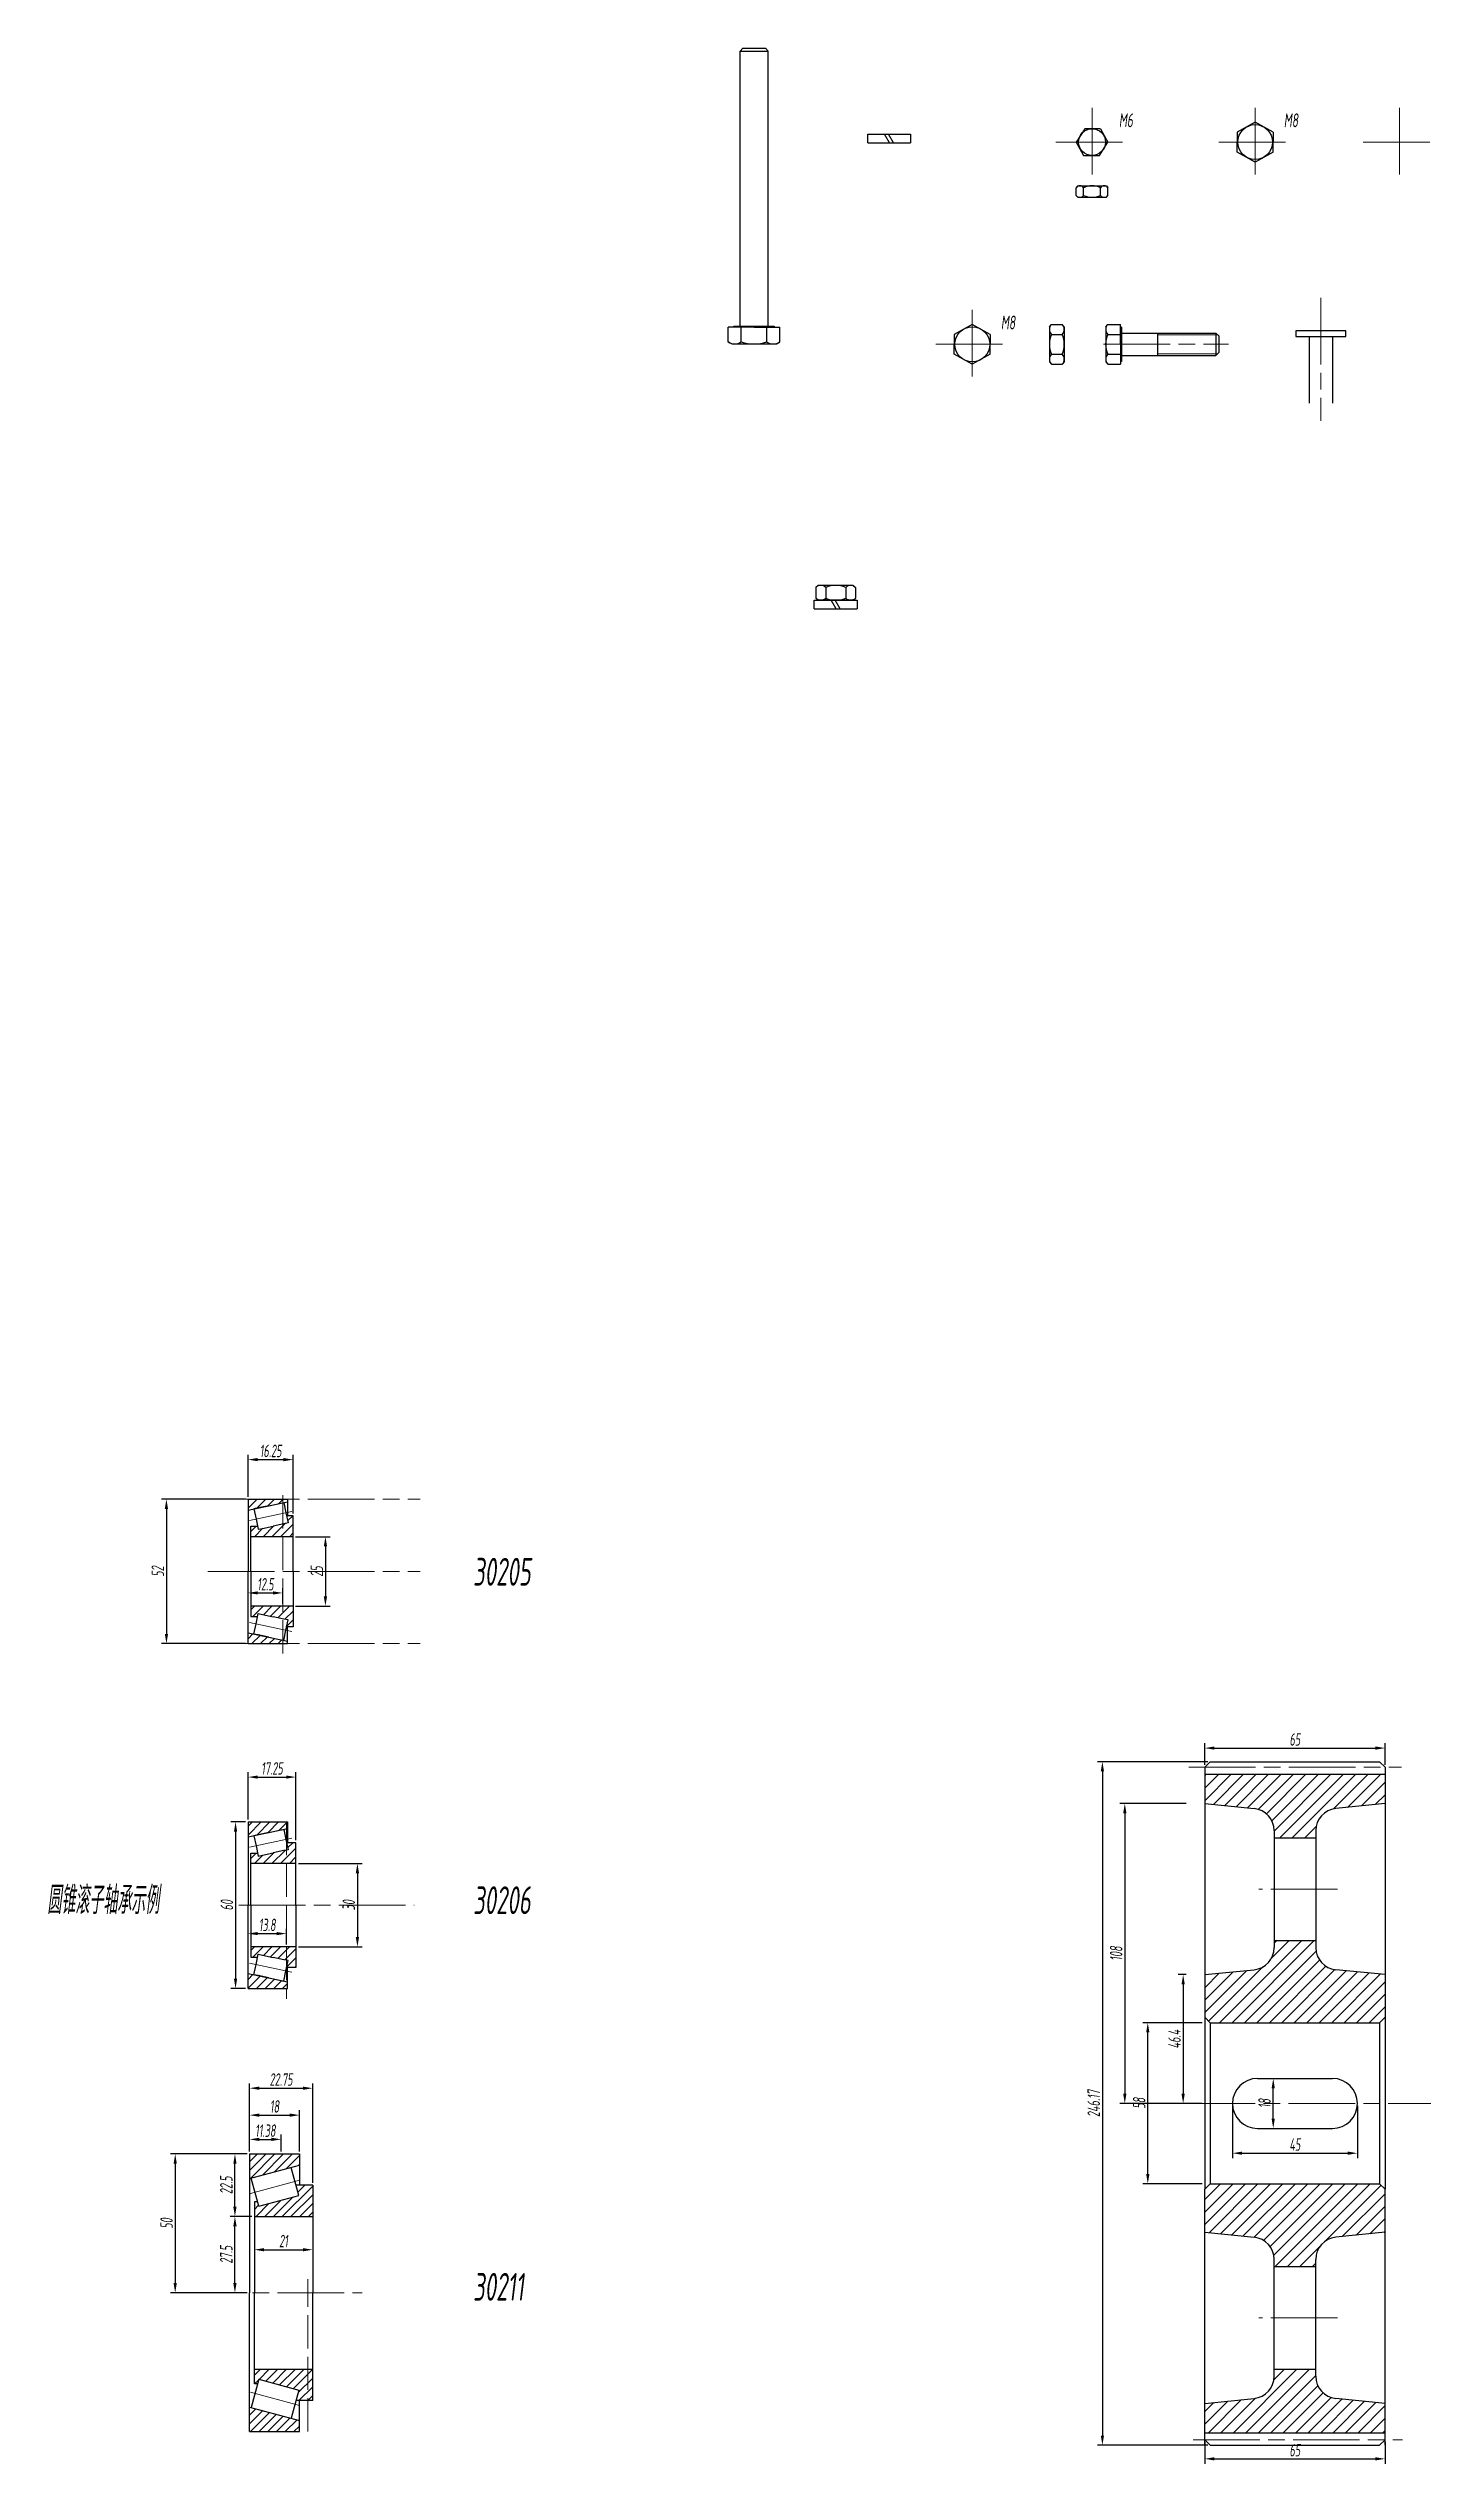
# Model space of a CAD drawing. Extents: x -500 to 7960, y -6170 to 1582.
# Drawn here: x 185 to 684, y -6170 to -5300 of the extents above; entities that cross this region are included whole.
import ezdxf

# ---------------------------------------------------------------- set-up
doc = ezdxf.new("R2010")
doc.units = 0
doc.linetypes.add('ACAD_ISO02W100', pattern=[15, 12, -3])
doc.linetypes.add('ACAD_ISO08W100', pattern=[36, 24, -3, 6, -3])
doc.layers.get('0').update_dxf_attribs({"linetype": 'CONTINUOUS'})
doc.layers.get('Defpoints').update_dxf_attribs({"linetype": 'CONTINUOUS'})
for name, color, linetype, lineweight in [('zhongxin', 1, 'ACAD_ISO08W100', 9), ('标注', 5, 'CONTINUOUS', 9), ('粗实线', 7, 'CONTINUOUS', 25), ('细实线 波浪线', 3, 'CONTINUOUS', 9), ('细点画线', 1, 'ACAD_ISO08W100', 9), ('虚线', 2, 'ACAD_ISO02W100', 9)]:
    doc.layers.add(name, color=color, linetype=linetype, lineweight=lineweight)
doc.styles.get("Standard").update_dxf_attribs({"font": 'gbenor.shx', "width": 0.7, "oblique": 7, "height": 10, "bigfont": 'gbcbig.shx'})
doc.dimstyles.new('GB-35', dxfattribs={"dimtxt": 4.5, "dimasz": 3.5, "dimexe": 1.75, "dimexo": 0.875, "dimgap": 0.875, "dimtad": 1, "dimdsep": 46, "dimtxsty": 'Standard', "dimcen": 3.5, "dimadec": 0, "dimazin": 0, "dimtfac": 0.7, "dimtmove": 0, "dimatfit": 3, "dimfxl": 1, "dimtzin": 0, "dimarcsym": 0})
pattern_1 = [(45, (-2149.033, -5477.937), (-1.5715448, 1.5715448), [])]

msp = doc.modelspace()

# ---------------------------------------------------------------- texts
at = {"layer": '标注', "attachment_point": 1}
for s, width, insert, char_height in [('M6', 3.54142, (570.2, -5323.196), 5), ('M8 ', 3.54142, (629.606, -5323.196), 5), ('M8 ', 3.54142, (527.691, -5396.019), 5), ('30205', 66.98831, (337.549, -5843.427), 10), ('圆锥滚子轴承示例', 66.98831, (184.105, -5961.72), 10), ('30206', 66.98831, (337.549, -5961.72), 10), ('30211', 66.98831, (337.549, -6100.952), 10)]:
    msp.add_mtext_dynamic_manual_height_columns(s, width=width, gutter_width=12.5, heights=[0], dxfattribs=dict(at, insert=insert, char_height=char_height))

# ---------------------------------------------------------------- blocks, each defined once
blk = doc.blocks.new('*D3')
at = {"layer": 'Defpoints', "color": 0, "transparency": 16777216}
for p in [(273.73, -5922.37), (256.48, -5938.5), (273.73, -5946)]:
    blk.add_point(p, dxfattribs=at)
at = {"layer": '标注', "color": 0, "lineweight": -2, "transparency": 16777216}
for p, q in [((256.48, -5937.63), (256.48, -5920.62)), ((259.98, -5922.37), (270.23, -5922.37)), ((273.73, -5945.13), (273.73, -5920.62))]:
    blk.add_line(p, q, dxfattribs=at)
at = {"layer": '标注', "color": 0, "transparency": 16777216}
for points in [[(259.98, -5921.79), (259.98, -5922.95), (256.48, -5922.37)], [(270.23, -5921.79), (270.23, -5922.95), (273.73, -5922.37)]]:
    blk.add_solid(points, dxfattribs=at)
at = {"layer": '标注', "color": 0, "transparency": 16777216, "insert": (265.11, -5919.25), "char_height": 4.5, "attachment_point": 5}
blk.add_mtext('17.25', dxfattribs=at)
blk = doc.blocks.new('*D4')
at = {"layer": 'Defpoints', "color": 0, "transparency": 16777216}
for p in [(273.73, -5953.5), (273.73, -5983.5), (295.88, -5983.5)]:
    blk.add_point(p, dxfattribs=at)
at = {"layer": '标注', "color": 0, "lineweight": -2, "transparency": 16777216}
for p, q in [((274.61, -5953.5), (297.63, -5953.5)), ((295.88, -5957), (295.88, -5980)), ((274.61, -5983.5), (297.63, -5983.5))]:
    blk.add_line(p, q, dxfattribs=at)
at = {"layer": '标注', "color": 0, "transparency": 16777216}
for points in [[(295.3, -5957), (296.46, -5957), (295.88, -5953.5)], [(295.3, -5980), (296.46, -5980), (295.88, -5983.5)]]:
    blk.add_solid(points, dxfattribs=at)
at = {"layer": '标注', "color": 0, "transparency": 16777216, "insert": (292.75, -5968.5), "char_height": 4.5, "attachment_point": 5, "rotation": 90}
blk.add_mtext('30', dxfattribs=at)
blk = doc.blocks.new('*D5')
at = {"layer": 'Defpoints', "color": 0, "transparency": 16777216}
for p in [(256.48, -5983.5), (270.28, -5978.74), (270.28, -5983.5)]:
    blk.add_point(p, dxfattribs=at)
at = {"layer": '标注', "color": 0, "lineweight": -2, "transparency": 16777216}
for p, q in [((256.48, -5982.63), (256.48, -5976.99)), ((259.98, -5978.74), (266.78, -5978.74)), ((270.28, -5982.63), (270.28, -5976.99))]:
    blk.add_line(p, q, dxfattribs=at)
at = {"layer": '标注', "color": 0, "transparency": 16777216}
for points in [[(259.98, -5978.16), (259.98, -5979.32), (256.48, -5978.74)], [(266.78, -5978.16), (266.78, -5979.32), (270.28, -5978.74)]]:
    blk.add_solid(points, dxfattribs=at)
at = {"layer": '标注', "color": 0, "transparency": 16777216, "insert": (263.38, -5975.62), "char_height": 4.5, "attachment_point": 5}
blk.add_mtext('13.8', dxfattribs=at)
blk = doc.blocks.new('*D6')
at = {"layer": 'Defpoints', "color": 0, "transparency": 16777216}
for p in [(256.48, -5861.31), (268.98, -5856.05), (268.98, -5860.81)]:
    blk.add_point(p, dxfattribs=at)
at = {"layer": '标注', "color": 0, "lineweight": -2, "transparency": 16777216}
for p, q in [((256.48, -5860.44), (256.48, -5854.3)), ((268.98, -5859.94), (268.98, -5854.3)), ((259.98, -5856.05), (265.48, -5856.05))]:
    blk.add_line(p, q, dxfattribs=at)
at = {"layer": '标注', "color": 0, "transparency": 16777216}
for points in [[(259.98, -5855.47), (259.98, -5856.63), (256.48, -5856.05)], [(265.48, -5855.47), (265.48, -5856.63), (268.98, -5856.05)]]:
    blk.add_solid(points, dxfattribs=at)
at = {"layer": '标注', "color": 0, "transparency": 16777216, "insert": (262.73, -5852.92), "char_height": 4.5, "attachment_point": 5}
blk.add_mtext('12.5', dxfattribs=at)
blk = doc.blocks.new('*D7')
at = {"layer": 'Defpoints', "color": 0, "transparency": 16777216}
for p in [(272.73, -5808.04), (256.48, -5822.31), (272.73, -5828.31)]:
    blk.add_point(p, dxfattribs=at)
at = {"layer": '标注', "color": 0, "lineweight": -2, "transparency": 16777216}
for p, q in [((256.48, -5821.44), (256.48, -5806.29)), ((259.98, -5808.04), (269.23, -5808.04)), ((272.73, -5827.44), (272.73, -5806.29))]:
    blk.add_line(p, q, dxfattribs=at)
at = {"layer": '标注', "color": 0, "transparency": 16777216}
for points in [[(259.98, -5807.45), (259.98, -5808.62), (256.48, -5808.04)], [(269.23, -5807.45), (269.23, -5808.62), (272.73, -5808.04)]]:
    blk.add_solid(points, dxfattribs=at)
at = {"layer": '标注', "color": 0, "transparency": 16777216, "insert": (264.61, -5804.91), "char_height": 4.5, "attachment_point": 5}
blk.add_mtext('16.25', dxfattribs=at)
blk = doc.blocks.new('*D8')
at = {"layer": 'Defpoints', "color": 0, "transparency": 16777216}
for p in [(272.73, -5835.81), (272.73, -5860.81), (284.36, -5860.81)]:
    blk.add_point(p, dxfattribs=at)
at = {"layer": '标注', "color": 0, "lineweight": -2, "transparency": 16777216}
for p, q in [((273.61, -5835.81), (286.11, -5835.81)), ((284.36, -5839.31), (284.36, -5857.31)), ((273.61, -5860.81), (286.11, -5860.81))]:
    blk.add_line(p, q, dxfattribs=at)
at = {"layer": '标注', "color": 0, "transparency": 16777216}
for points in [[(283.77, -5839.31), (284.94, -5839.31), (284.36, -5835.81)], [(283.77, -5857.31), (284.94, -5857.31), (284.36, -5860.81)]]:
    blk.add_solid(points, dxfattribs=at)
at = {"layer": '标注', "color": 0, "transparency": 16777216, "insert": (281.23, -5848.31), "char_height": 4.5, "attachment_point": 5, "rotation": 90}
blk.add_mtext('25', dxfattribs=at)
blk = doc.blocks.new('*D9')
at = {"layer": 'Defpoints', "color": 0, "transparency": 16777216}
for p in [(257.01, -6058.11), (230.24, -6108.11), (257.01, -6108.11)]:
    blk.add_point(p, dxfattribs=at)
at = {"layer": '标注', "color": 0, "lineweight": -2, "transparency": 16777216}
for p, q in [((256.13, -6058.11), (228.49, -6058.11)), ((230.24, -6061.61), (230.24, -6104.61)), ((256.13, -6108.11), (228.49, -6108.11))]:
    blk.add_line(p, q, dxfattribs=at)
at = {"layer": '标注', "color": 0, "transparency": 16777216}
for points in [[(229.65, -6061.61), (230.82, -6061.61), (230.24, -6058.11)], [(229.65, -6104.61), (230.82, -6104.61), (230.24, -6108.11)]]:
    blk.add_solid(points, dxfattribs=at)
at = {"layer": '标注', "color": 0, "transparency": 16777216, "insert": (227.11, -6083.11), "char_height": 4.5, "attachment_point": 5, "rotation": 90}
blk.add_mtext('50', dxfattribs=at)
blk = doc.blocks.new('*D10')
at = {"layer": 'Defpoints', "color": 0, "transparency": 16777216}
for p in [(268.38, -6052.84), (257.01, -6058.11), (268.38, -6058.11)]:
    blk.add_point(p, dxfattribs=at)
at = {"layer": '标注', "color": 0, "lineweight": -2, "transparency": 16777216}
for p, q in [((257.01, -6057.23), (257.01, -6051.09)), ((260.51, -6052.84), (264.88, -6052.84)), ((268.38, -6057.23), (268.38, -6051.09))]:
    blk.add_line(p, q, dxfattribs=at)
at = {"layer": '标注', "color": 0, "transparency": 16777216}
for points in [[(260.51, -6052.26), (260.51, -6053.43), (257.01, -6052.84)], [(264.88, -6052.26), (264.88, -6053.43), (268.38, -6052.84)]]:
    blk.add_solid(points, dxfattribs=at)
at = {"layer": '标注', "color": 0, "transparency": 16777216, "insert": (262.7, -6049.72), "char_height": 4.5, "attachment_point": 5}
blk.add_mtext('11.38', dxfattribs=at)
blk = doc.blocks.new('*D11')
at = {"layer": 'Defpoints', "color": 0, "transparency": 16777216}
for p in [(251.75, -6058.11), (257.01, -6058.11), (258.76, -6080.61)]:
    blk.add_point(p, dxfattribs=at)
at = {"layer": '标注', "color": 0, "lineweight": -2, "transparency": 16777216}
for p, q in [((256.13, -6058.11), (250, -6058.11)), ((251.75, -6077.11), (251.75, -6061.61)), ((257.88, -6080.61), (250, -6080.61))]:
    blk.add_line(p, q, dxfattribs=at)
at = {"layer": '标注', "color": 0, "transparency": 16777216}
for points in [[(251.17, -6061.61), (252.34, -6061.61), (251.75, -6058.11)], [(251.17, -6077.11), (252.34, -6077.11), (251.75, -6080.61)]]:
    blk.add_solid(points, dxfattribs=at)
at = {"layer": '标注', "color": 0, "transparency": 16777216, "insert": (248.63, -6069.36), "char_height": 4.5, "attachment_point": 5, "rotation": 90}
blk.add_mtext('22.5', dxfattribs=at)
blk = doc.blocks.new('*D12')
at = {"layer": 'Defpoints', "color": 0, "transparency": 16777216}
for p in [(251.75, -6080.61), (257.01, -6080.61), (257.01, -6108.11)]:
    blk.add_point(p, dxfattribs=at)
at = {"layer": '标注', "color": 0, "lineweight": -2, "transparency": 16777216}
for p, q in [((256.13, -6080.61), (250, -6080.61)), ((251.75, -6104.61), (251.75, -6084.11)), ((256.13, -6108.11), (250, -6108.11))]:
    blk.add_line(p, q, dxfattribs=at)
at = {"layer": '标注', "color": 0, "transparency": 16777216}
for points in [[(251.17, -6084.11), (252.34, -6084.11), (251.75, -6080.61)], [(251.17, -6104.61), (252.34, -6104.61), (251.75, -6108.11)]]:
    blk.add_solid(points, dxfattribs=at)
at = {"layer": '标注', "color": 0, "transparency": 16777216, "insert": (248.63, -6094.36), "char_height": 4.5, "attachment_point": 5, "rotation": 90}
blk.add_mtext('27.5', dxfattribs=at)
blk = doc.blocks.new('*D13')
at = {"layer": 'Defpoints', "color": 0, "transparency": 16777216}
for p in [(279.76, -6034.42), (257.01, -6058.11), (279.76, -6069.34)]:
    blk.add_point(p, dxfattribs=at)
at = {"layer": '标注', "color": 0, "lineweight": -2, "transparency": 16777216}
for p, q in [((257.01, -6057.23), (257.01, -6032.67)), ((260.51, -6034.42), (276.26, -6034.42)), ((279.76, -6068.46), (279.76, -6032.67))]:
    blk.add_line(p, q, dxfattribs=at)
at = {"layer": '标注', "color": 0, "transparency": 16777216}
for points in [[(260.51, -6033.84), (260.51, -6035.01), (257.01, -6034.42)], [(276.26, -6033.84), (276.26, -6035.01), (279.76, -6034.42)]]:
    blk.add_solid(points, dxfattribs=at)
at = {"layer": '标注', "color": 0, "transparency": 16777216, "insert": (268.38, -6031.3), "char_height": 4.5, "attachment_point": 5}
blk.add_mtext('22.75', dxfattribs=at)
blk = doc.blocks.new('*D14')
at = {"layer": 'Defpoints', "color": 0, "transparency": 16777216}
for p in [(275.01, -6044.12), (257.01, -6058.11), (275.01, -6058.11)]:
    blk.add_point(p, dxfattribs=at)
at = {"layer": '标注', "color": 0, "lineweight": -2, "transparency": 16777216}
for p, q in [((257.01, -6057.23), (257.01, -6042.37)), ((260.51, -6044.12), (271.51, -6044.12)), ((275.01, -6057.23), (275.01, -6042.37))]:
    blk.add_line(p, q, dxfattribs=at)
at = {"layer": '标注', "color": 0, "transparency": 16777216}
for points in [[(260.51, -6043.54), (260.51, -6044.7), (257.01, -6044.12)], [(271.51, -6043.54), (271.51, -6044.7), (275.01, -6044.12)]]:
    blk.add_solid(points, dxfattribs=at)
at = {"layer": '标注', "color": 0, "transparency": 16777216, "insert": (266.01, -6040.99), "char_height": 4.5, "attachment_point": 5}
blk.add_mtext('18', dxfattribs=at)
blk = doc.blocks.new('*D15')
at = {"layer": 'Defpoints', "color": 0, "transparency": 16777216}
for p in [(279.76, -6088.72), (258.76, -6091.73), (279.76, -6092.59)]:
    blk.add_point(p, dxfattribs=at)
at = {"layer": '标注', "color": 0, "lineweight": -2, "transparency": 16777216}
for p, q in [((258.76, -6092.6), (258.76, -6094.34)), ((262.26, -6092.59), (276.26, -6092.59)), ((279.76, -6089.6), (279.76, -6094.34))]:
    blk.add_line(p, q, dxfattribs=at)
at = {"layer": '标注', "color": 0, "transparency": 16777216}
for points in [[(262.26, -6092.01), (262.26, -6093.18), (258.76, -6092.59)], [(276.26, -6092.01), (276.26, -6093.18), (279.76, -6092.59)]]:
    blk.add_solid(points, dxfattribs=at)
at = {"layer": '标注', "color": 0, "transparency": 16777216, "insert": (269.26, -6089.47), "char_height": 4.5, "attachment_point": 5}
blk.add_mtext('21', dxfattribs=at)
blk = doc.blocks.new('*D79')
at = {"layer": 'Defpoints', "color": 0, "transparency": 16777216}
for p in [(666.11, -5911.93), (601.11, -5918.83), (666.11, -5918.83)]:
    blk.add_point(p, dxfattribs=at)
at = {"layer": '标注', "color": 0, "lineweight": -2, "transparency": 16777216}
for p, q in [((601.11, -5917.96), (601.11, -5910.18)), ((604.61, -5911.93), (662.61, -5911.93)), ((666.11, -5917.96), (666.11, -5910.18))]:
    blk.add_line(p, q, dxfattribs=at)
at = {"layer": '标注', "color": 0, "transparency": 16777216}
for points in [[(604.61, -5911.35), (604.61, -5912.51), (601.11, -5911.93)], [(662.61, -5911.35), (662.61, -5912.51), (666.11, -5911.93)]]:
    blk.add_solid(points, dxfattribs=at)
at = {"layer": '标注', "color": 0, "transparency": 16777216, "insert": (633.61, -5908.81), "char_height": 4.5, "attachment_point": 5}
blk.add_mtext('65', dxfattribs=at)
blk = doc.blocks.new('*D80')
at = {"layer": 'Defpoints', "color": 0, "transparency": 16777216}
for p in [(580.61, -6010.83), (601.11, -6010.83), (601.11, -6068.83)]:
    blk.add_point(p, dxfattribs=at)
at = {"layer": '标注', "color": 0, "lineweight": -2, "transparency": 16777216}
for p, q in [((600.24, -6010.83), (578.86, -6010.83)), ((580.61, -6065.33), (580.61, -6014.33)), ((600.24, -6068.83), (578.86, -6068.83))]:
    blk.add_line(p, q, dxfattribs=at)
at = {"layer": '标注', "color": 0, "transparency": 16777216}
for points in [[(580.03, -6014.33), (581.2, -6014.33), (580.61, -6010.83)], [(580.03, -6065.33), (581.2, -6065.33), (580.61, -6068.83)]]:
    blk.add_solid(points, dxfattribs=at)
at = {"layer": '标注', "color": 0, "transparency": 16777216, "insert": (577.49, -6039.83), "char_height": 4.5, "attachment_point": 5, "rotation": 90}
blk.add_mtext('58', dxfattribs=at)
blk = doc.blocks.new('*D81')
at = {"layer": 'Defpoints', "color": 0, "transparency": 16777216}
for p in [(620.11, -6030.92), (625.8, -6030.92), (620.11, -6048.92)]:
    blk.add_point(p, dxfattribs=at)
at = {"layer": '标注', "color": 0, "lineweight": -2, "transparency": 16777216}
for p, q in [((620.99, -6030.92), (627.55, -6030.92)), ((625.8, -6045.42), (625.8, -6034.42)), ((620.99, -6048.92), (627.55, -6048.92))]:
    blk.add_line(p, q, dxfattribs=at)
at = {"layer": '标注', "color": 0, "transparency": 16777216}
for points in [[(625.22, -6034.42), (626.38, -6034.42), (625.8, -6030.92)], [(625.22, -6045.42), (626.38, -6045.42), (625.8, -6048.92)]]:
    blk.add_solid(points, dxfattribs=at)
at = {"layer": '标注', "color": 0, "transparency": 16777216, "insert": (622.67, -6039.92), "char_height": 4.5, "attachment_point": 5, "rotation": 90}
blk.add_mtext('18', dxfattribs=at)
blk = doc.blocks.new('*D82')
at = {"layer": 'Defpoints', "color": 0, "transparency": 16777216}
for p in [(611.11, -6039.92), (656.11, -6039.92), (656.11, -6057.83)]:
    blk.add_point(p, dxfattribs=at)
at = {"layer": '标注', "color": 0, "lineweight": -2, "transparency": 16777216}
for p, q in [((611.11, -6040.79), (611.11, -6059.58)), ((656.11, -6040.79), (656.11, -6059.58)), ((614.61, -6057.83), (652.61, -6057.83))]:
    blk.add_line(p, q, dxfattribs=at)
at = {"layer": '标注', "color": 0, "transparency": 16777216}
for points in [[(614.61, -6057.24), (614.61, -6058.41), (611.11, -6057.83)], [(652.61, -6057.24), (652.61, -6058.41), (656.11, -6057.83)]]:
    blk.add_solid(points, dxfattribs=at)
at = {"layer": '标注', "color": 0, "transparency": 16777216, "insert": (633.61, -6054.7), "char_height": 4.5, "attachment_point": 5}
blk.add_mtext('45', dxfattribs=at)
blk = doc.blocks.new('*D83')
at = {"layer": 'Defpoints', "color": 0, "transparency": 16777216}
for p in [(601.11, -6161), (666.11, -6161), (666.11, -6167.9)]:
    blk.add_point(p, dxfattribs=at)
at = {"layer": '标注', "color": 0, "lineweight": -2, "transparency": 16777216}
for p, q in [((601.11, -6161.87), (601.11, -6169.65)), ((666.11, -6161.87), (666.11, -6169.65)), ((604.61, -6167.9), (662.61, -6167.9))]:
    blk.add_line(p, q, dxfattribs=at)
at = {"layer": '标注', "color": 0, "transparency": 16777216}
for points in [[(604.61, -6167.32), (604.61, -6168.48), (601.11, -6167.9)], [(662.61, -6167.32), (662.61, -6168.48), (666.11, -6167.9)]]:
    blk.add_solid(points, dxfattribs=at)
at = {"layer": '标注', "color": 0, "transparency": 16777216, "insert": (633.61, -6164.78), "char_height": 4.5, "attachment_point": 5}
blk.add_mtext('65', dxfattribs=at)
blk = doc.blocks.new('*D84')
at = {"layer": 'Defpoints', "color": 0, "transparency": 16777216}
for p in [(603.11, -5916.83), (564.26, -6163), (603.11, -6163)]:
    blk.add_point(p, dxfattribs=at)
at = {"layer": '标注', "color": 0, "lineweight": -2, "transparency": 16777216}
for p, q in [((602.24, -5916.83), (562.51, -5916.83)), ((564.26, -5920.33), (564.26, -6159.5)), ((602.24, -6163), (562.51, -6163))]:
    blk.add_line(p, q, dxfattribs=at)
at = {"layer": '标注', "color": 0, "transparency": 16777216}
for points in [[(563.68, -5920.33), (564.85, -5920.33), (564.26, -5916.83)], [(563.68, -6159.5), (564.85, -6159.5), (564.26, -6163)]]:
    blk.add_solid(points, dxfattribs=at)
at = {"layer": '标注', "color": 0, "transparency": 16777216, "insert": (561.14, -6039.92), "char_height": 4.5, "attachment_point": 5, "rotation": 90}
blk.add_mtext('246.17', dxfattribs=at)
blk = doc.blocks.new('*D85')
at = {"layer": 'Defpoints', "color": 0, "transparency": 16777216}
for p in [(595.26, -5931.92), (572.33, -6039.92), (595.26, -6039.92)]:
    blk.add_point(p, dxfattribs=at)
at = {"layer": '标注', "color": 0, "lineweight": -2, "transparency": 16777216}
for p, q in [((594.39, -5931.92), (570.58, -5931.92)), ((572.33, -5935.42), (572.33, -6036.42)), ((594.39, -6039.92), (570.58, -6039.92))]:
    blk.add_line(p, q, dxfattribs=at)
at = {"layer": '标注', "color": 0, "transparency": 16777216}
for points in [[(571.75, -5935.42), (572.92, -5935.42), (572.33, -5931.92)], [(571.75, -6036.42), (572.92, -6036.42), (572.33, -6039.92)]]:
    blk.add_solid(points, dxfattribs=at)
at = {"layer": '标注', "color": 0, "transparency": 16777216, "insert": (569.21, -5985.92), "char_height": 4.5, "attachment_point": 5, "rotation": 90}
blk.add_mtext('108', dxfattribs=at)
blk = doc.blocks.new('*D86')
at = {"layer": 'Defpoints', "color": 0, "transparency": 16777216}
for p in [(595.26, -5993.52), (593.35, -6039.92), (601.11, -6039.92)]:
    blk.add_point(p, dxfattribs=at)
at = {"layer": '标注', "color": 0, "lineweight": -2, "transparency": 16777216}
for p, q in [((594.39, -5993.52), (591.6, -5993.52)), ((593.35, -5997.02), (593.35, -6036.42)), ((600.24, -6039.92), (591.6, -6039.92))]:
    blk.add_line(p, q, dxfattribs=at)
at = {"layer": '标注', "color": 0, "transparency": 16777216}
for points in [[(592.77, -5997.02), (593.94, -5997.02), (593.35, -5993.52)], [(592.77, -6036.42), (593.94, -6036.42), (593.35, -6039.92)]]:
    blk.add_solid(points, dxfattribs=at)
at = {"layer": '标注', "color": 0, "transparency": 16777216, "insert": (590.23, -6016.72), "char_height": 4.5, "attachment_point": 5, "rotation": 90}
blk.add_mtext('46.4', dxfattribs=at)
blk = doc.blocks.new('*D88')
at = {"layer": 'Defpoints', "color": 0, "transparency": 16777216}
for p in [(256.48, -5822.31), (227.07, -5874.31), (256.48, -5874.31)]:
    blk.add_point(p, dxfattribs=at)
at = {"layer": '标注', "color": 0, "lineweight": -2, "transparency": 16777216}
for p, q in [((255.61, -5822.31), (225.32, -5822.31)), ((227.07, -5825.81), (227.07, -5870.81)), ((255.61, -5874.31), (225.32, -5874.31))]:
    blk.add_line(p, q, dxfattribs=at)
at = {"layer": '标注', "color": 0, "transparency": 16777216}
for points in [[(226.49, -5825.81), (227.66, -5825.81), (227.07, -5822.31)], [(226.49, -5870.81), (227.66, -5870.81), (227.07, -5874.31)]]:
    blk.add_solid(points, dxfattribs=at)
at = {"layer": '标注', "color": 0, "transparency": 16777216, "insert": (223.95, -5848.31), "char_height": 4.5, "attachment_point": 5, "rotation": 90}
blk.add_mtext('52', dxfattribs=at)
blk = doc.blocks.new('*D175')
at = {"layer": 'Defpoints', "color": 0, "transparency": 16777216}
for p in [(256.48, -5938.5), (251.98, -5998.5), (256.48, -5998.5)]:
    blk.add_point(p, dxfattribs=at)
at = {"layer": '标注', "color": 0, "lineweight": -2, "transparency": 16777216}
for p, q in [((255.61, -5938.5), (250.23, -5938.5)), ((251.98, -5942), (251.98, -5995)), ((255.61, -5998.5), (250.23, -5998.5))]:
    blk.add_line(p, q, dxfattribs=at)
at = {"layer": '标注', "color": 0, "transparency": 16777216}
for points in [[(251.4, -5942), (252.56, -5942), (251.98, -5938.5)], [(251.4, -5995), (252.56, -5995), (251.98, -5998.5)]]:
    blk.add_solid(points, dxfattribs=at)
at = {"layer": '标注', "color": 0, "transparency": 16777216, "insert": (248.85, -5968.5), "char_height": 4.5, "attachment_point": 5, "rotation": 90}
blk.add_mtext('60', dxfattribs=at)

# ---------------------------------------------------------------- dimensions: what is measured, and where the dimension line sits
at = {"layer": '标注'}
for base, p1, p2, picture, middle in [((272.73, -5808.037), (256.48, -5822.314), (272.73, -5828.314), '*D7', (264.605, -5804.912)), ((268.98, -5856.05), (256.48, -5861.314), (268.98, -5860.814), '*D6', (262.73, -5852.925)), ((273.73, -5922.37), (256.48, -5938.505), (273.73, -5946.005), '*D3', (265.105, -5919.245)), ((270.28, -5978.741), (256.48, -5983.505), (270.28, -5983.505), '*D5', (263.38, -5975.616)), ((279.759, -6034.422), (257.009, -6058.108), (279.759, -6069.34), '*D13', (268.384, -6031.297)), ((275.009, -6044.119), (257.009, -6058.108), (275.009, -6058.108), '*D14', (266.009, -6040.994)), ((268.384252528, -6052.84358376), (257.009252528, -6058.108369536), (268.384252528, -6058.108369536), '*D10', (262.696752528, -6049.71858376)), ((279.759, -6092.594), (258.759, -6091.726), (279.759, -6088.724), '*D15', (269.259, -6089.469))]:
    dim = msp.add_linear_dim(base=base, p1=p1, p2=p2, dimstyle='GB-35', dxfattribs=at)
    dim.commit()
    dim.dimension.update_dxf_attribs({"geometry": picture, "text_midpoint": middle})
for base, p1, p2, angle, picture, middle in [((227.072, -5874.314), (256.48, -5822.314), (256.48, -5874.314), 90, '*D88', (223.947, -5848.314)), ((284.357, -5860.814), (272.73, -5835.814), (272.73, -5860.814), 90, '*D8', (281.232, -5848.314)), ((666.11, -5911.931), (601.11, -5918.833), (666.11, -5918.833), 180, '*D79', (633.61, -5908.806)), ((564.262, -6162.999), (603.11, -5916.833), (603.11, -6162.999), 90, '*D84', (561.137, -6039.916)), ((572.335, -6039.916), (595.263, -5931.916), (595.263, -6039.916), 90, '*D85', (569.21, -5985.916)), ((251.979, -5998.505), (256.48, -5938.505), (256.48, -5998.505), 90, '*D175', (248.854, -5968.505)), ((295.878, -5983.505), (273.73, -5953.505), (273.73, -5983.505), 90, '*D4', (292.753, -5968.505)), ((593.355, -6039.916), (595.263, -5993.516), (601.11, -6039.916), 90, '*D86', (590.23, -6016.716)), ((625.799, -6030.916), (620.11, -6048.916), (620.11, -6030.916), 90, '*D81', (622.674, -6039.916)), ((656.11, -6057.827), (611.11, -6039.916), (656.11, -6039.916), 180, '*D82', (633.61, -6054.702)), ((230.237, -6108.108), (257.009, -6058.108), (257.009, -6108.108), 90, '*D9', (227.112, -6083.108)), ((251.752, -6058.108), (258.759, -6080.608), (257.009, -6058.108), 90, '*D11', (248.627, -6069.358)), ((251.752, -6080.608), (257.009, -6108.108), (257.009, -6080.608), 90, '*D12', (248.627, -6094.358)), ((666.11, -6167.901), (601.11, -6160.999), (666.11, -6160.999), 180, '*D83', (633.61, -6164.776))]:
    dim = msp.add_linear_dim(base=base, p1=p1, p2=p2, angle=angle, dimstyle='GB-35', dxfattribs=at)
    dim.commit()
    dim.dimension.update_dxf_attribs({"geometry": picture, "text_midpoint": middle})
dim = msp.add_linear_dim(base=(580.613, -6010.833), p1=(601.11, -6068.833), p2=(601.11, -6010.833), angle=90, dimstyle='GB-35', dxfattribs=at)
dim.commit()
dim.dimension.update_dxf_attribs({"geometry": '*D80', "text_midpoint": (580.613, -6039.833), "dimtype": 160})

# ---------------------------------------------------------------- hatches: boundary and pattern name
at = {"layer": '细实线 波浪线'}
h = msp.add_hatch(dxfattribs=at)
h.set_pattern_fill('ANSI31', color=256, scale=0.7)
h.set_pattern_definition([(45, (-1592.3055, -5697.327), (-1.5715448, 1.5715448), [])])
h.paths.add_polyline_path([(256.48, -5822.314), (256.48, -5826.228), (270.73, -5823.21), (270.73, -5822.314)])
h.paths.add_polyline_path([(269.311, -5831.177), (265.507, -5831.983), (261.703, -5832.788), (260.127, -5833.122), (259.903, -5832.064), (257.48, -5832.064), (257.48, -5835.814), (272.73, -5835.814), (272.73, -5828.314), (270.352, -5828.314), (270.888, -5830.843)])
h = msp.add_hatch(dxfattribs=at)
h.set_pattern_fill('ANSI31', color=256, scale=0.7)
h.set_pattern_definition([(45, (-1592.3055, -5700.327), (-1.5715448, 1.5715448), [])])
h.paths.add_polyline_path([(270.73, -5874.314), (270.73, -5873.418), (256.48, -5870.4), (256.48, -5874.314)])
h.paths.add_polyline_path([(270.888, -5865.785), (270.352, -5868.314), (272.73, -5868.314), (272.73, -5860.814), (257.48, -5860.814), (257.48, -5864.564), (259.903, -5864.564), (260.127, -5863.506), (261.703, -5863.84), (265.507, -5864.645), (269.311, -5865.451)])
h = msp.add_hatch(dxfattribs=at)
h.set_pattern_fill('ANSI31', color=256)
h.set_pattern_definition([(45, (-2417.5476, -6183.611), (-2.245064, 2.245064), [])])
h.paths.add_polyline_path([(648.314, -5933.696), (666.11, -5931.916), (666.11, -5921.333), (601.11, -5921.333), (601.11, -5931.916), (618.906, -5933.696, -0.3853136), (626.11, -5941.656), (626.11, -5944.216), (641.11, -5944.216), (641.11, -5941.656, -0.3853136)])
h.paths.add_polyline_path([(664.11, -6010.833), (666.11, -6008.833), (666.11, -5993.516), (648.314, -5991.736, -0.3853136), (641.11, -5983.776), (641.11, -5981.216), (626.11, -5981.216), (626.11, -5983.776, -0.3853136), (618.906, -5991.736), (601.11, -5993.516), (601.11, -6008.833), (603.11, -6010.833)])
h.paths.add_polyline_path([(626.11, -6096.056), (626.11, -6098.616), (641.11, -6098.616), (641.11, -6096.056, -0.3853136), (648.314, -6088.096), (666.11, -6086.316), (666.11, -6070.833), (664.11, -6068.833), (603.11, -6068.833), (601.11, -6070.833), (601.11, -6086.316), (618.906, -6088.096, -0.3853136)])
h.paths.add_polyline_path([(666.11, -6158.499), (666.11, -6147.916), (648.314, -6146.136, -0.3853136), (641.11, -6138.176), (641.11, -6135.616), (626.11, -6135.616), (626.11, -6138.176, -0.3853136), (618.906, -6146.136), (601.11, -6147.916), (601.11, -6158.499)])
h = msp.add_hatch(dxfattribs=at)
h.set_pattern_fill('ANSI31', color=256, scale=0.7)
h.set_pattern_definition([(45, (-1592.3055, -5815.0179), (-1.5715448, 1.5715448), [])])
h.paths.add_polyline_path([(256.48, -5938.505), (256.48, -5943.919), (270.73, -5940.901), (270.73, -5938.505)])
h.paths.add_polyline_path([(269.311, -5948.868), (265.507, -5949.673), (261.703, -5950.479), (260.127, -5950.813), (259.903, -5949.755), (257.48, -5949.755), (257.48, -5953.505), (273.73, -5953.505), (273.73, -5946.005), (270.352, -5946.005), (270.888, -5948.534)])
h = msp.add_hatch(dxfattribs=at)
h.set_pattern_fill('ANSI31', color=256, scale=0.7)
h.set_pattern_definition([(45, (-1592.3055, -5823.0179), (-1.5715448, 1.5715448), [])])
h.paths.add_polyline_path([(270.73, -5998.505), (270.73, -5996.109), (256.48, -5993.091), (256.48, -5998.505)])
h.paths.add_polyline_path([(269.311, -5988.142), (270.888, -5988.476), (270.352, -5991.005), (273.73, -5991.005), (273.73, -5983.505), (257.48, -5983.505), (257.48, -5987.255), (259.903, -5987.255), (260.127, -5986.197), (261.703, -5986.531), (265.507, -5987.336)])
h = msp.add_hatch(dxfattribs=at)
h.set_pattern_fill('ANSI31', color=256, scale=0.7)
h.set_pattern_definition(pattern_1)
h.paths.add_polyline_path([(268.384, -6074.809), (260.345, -6076.963), (259.911, -6075.343), (258.759, -6075.343), (258.759, -6080.608), (268.384, -6080.608)])
h.paths.add_polyline_path([(279.759, -6069.34), (273.781, -6069.34), (274.787, -6073.094), (268.384, -6074.809), (268.384, -6080.608), (279.759, -6080.608)])
h.paths.add_polyline_path([(268.384, -6058.108), (257.009, -6058.108), (257.009, -6066.956), (268.384, -6063.908)])
h.paths.add_polyline_path([(275.009, -6058.108), (268.384, -6058.108), (268.384, -6063.908), (275.009, -6062.132)])
h = msp.add_hatch(dxfattribs=at)
h.set_pattern_fill('ANSI31', color=256, scale=0.7)
h.set_pattern_definition(pattern_1)
h.paths.add_polyline_path([(268.384, -6141.408), (260.345, -6139.253), (259.911, -6140.873), (258.759, -6140.873), (258.759, -6135.608), (268.384, -6135.608)])
h.paths.add_polyline_path([(279.759, -6146.877), (273.781, -6146.877), (274.787, -6143.123), (268.384, -6141.408), (268.384, -6135.608), (279.759, -6135.608)])
h.paths.add_polyline_path([(268.384, -6158.108), (257.009, -6158.108), (257.009, -6149.261), (268.384, -6152.309)])
h.paths.add_polyline_path([(275.009, -6158.108), (268.384, -6158.108), (268.384, -6152.309), (275.009, -6154.084)])

# ---------------------------------------------------------------- linework, layer by layer
for p, q in [((434.718, -5299.761), (433.718, -5300.761)), ((433.718, -5399.841), (433.718, -5300.761)), ((433.718, -5300.761), (443.847, -5300.761)), ((434.718, -5299.761), (442.847, -5299.761)), ((442.847, -5299.761), (443.847, -5300.761)), ((443.847, -5399.841), (443.847, -5300.761)), ((555.395, -5349.258), (554.832, -5349.968)), ((555.395, -5349.258), (565.703, -5349.258)), ((565.703, -5349.258), (566.257, -5349.968)), ((554.832, -5352.715), (554.832, -5349.968)), ((555.395, -5353.425), (554.832, -5352.715)), ((555.395, -5353.425), (565.703, -5353.425)), ((557.504, -5352.715), (557.504, -5349.968)), ((563.585, -5352.715), (563.585, -5349.968)), ((565.703, -5353.425), (566.257, -5352.715)), ((566.257, -5352.715), (566.257, -5349.968)), ((429.483, -5405.531), (429.483, -5400.241)), ((438.783, -5400.241), (429.483, -5400.241)), ((431.468, -5400.241), (431.468, -5399.841)), ((431.468, -5399.841), (445.968, -5399.841)), ((434.1, -5405.531), (434.1, -5400.241)), ((438.783, -5400.241), (448.083, -5400.241)), ((443.337, -5405.531), (443.337, -5400.241)), ((445.968, -5399.841), (445.968, -5400.241)), ((448.083, -5405.531), (448.083, -5400.241)), ((545.204, -5400.062), (545.914, -5399.18)), ((545.204, -5400.062), (545.204, -5412.677)), ((545.914, -5399.18), (549.794, -5399.18)), ((550.504, -5400.062), (549.794, -5399.18)), ((550.504, -5400.062), (550.504, -5412.677)), ((565.462, -5400.062), (566.172, -5399.18)), ((565.462, -5400.062), (565.462, -5412.677)), ((566.172, -5399.18), (570.762, -5399.18)), ((570.762, -5406.37), (570.762, -5399.18)), ((571.162, -5400.225), (570.762, -5400.225)), ((571.162, -5400.225), (571.162, -5412.514)), ((430.718, -5406.241), (429.483, -5405.531)), ((430.718, -5406.241), (446.847, -5406.241)), ((446.847, -5406.241), (448.083, -5405.531)), ((545.914, -5402.775), (549.794, -5402.775)), ((545.914, -5409.965), (549.794, -5409.965)), ((566.172, -5402.775), (570.762, -5402.775)), ((566.172, -5409.965), (570.762, -5409.965)), ((570.762, -5406.37), (570.762, -5413.56)), ((571.162, -5402.37), (605.162, -5402.37)), ((571.162, -5410.37), (605.162, -5410.37)), ((584.162, -5402.37), (584.162, -5410.37)), ((606.162, -5403.37), (605.162, -5402.37)), ((606.162, -5409.37), (605.162, -5410.37)), ((606.162, -5403.37), (606.162, -5409.37)), ((606.162, -5403.37), (606.162, -5409.37)), ((545.204, -5412.677), (545.914, -5413.56)), ((545.914, -5413.56), (549.794, -5413.56)), ((550.504, -5412.677), (549.794, -5413.56)), ((565.462, -5412.677), (566.172, -5413.56)), ((566.172, -5413.56), (570.762, -5413.56)), ((571.162, -5412.514), (570.762, -5412.514)), ((461.87, -5493.205), (460.988, -5493.915)), ((460.988, -5493.915), (460.988, -5497.795)), ((474.486, -5493.205), (461.87, -5493.205)), ((464.583, -5493.915), (464.583, -5497.795)), ((471.773, -5493.915), (471.773, -5497.795)), ((474.486, -5493.205), (475.368, -5493.915)), ((475.368, -5493.915), (475.368, -5497.795)), ((461.87, -5498.505), (460.988, -5497.795)), ((474.486, -5498.505), (461.87, -5498.505)), ((474.486, -5498.505), (475.368, -5497.795))]:
    msp.add_line(p, q)
for centre, radius, start, end in [((556.168, -5350.87), 1.612, 34.022166, 145.977834), ((560.545, -5356.123), 6.865, 63.7124, 116.2876), ((564.921, -5350.87), 1.612, 34.022166, 145.977834), ((556.168, -5351.813), 1.612, 214.022166, 325.977834), ((560.545, -5346.56), 6.865, 243.7124, 296.2876), ((564.921, -5351.813), 1.612, 214.022166, 325.977834), ((547.834, -5400.977), 2.63, 136.892649, 223.107351), ((547.874, -5400.977), 2.63, 316.892649, 43.107351), ((547.874, -5400.977), 2.63, 316.892649, 43.107351), ((568.092, -5400.977), 2.63, 136.892649, 223.107351), ((431.791, -5402.133), 4.108, 235.807171, 304.192829), ((438.718, -5390.865), 15.376, 252.518585, 287.481415), ((445.71, -5401.924), 4.317, 236.661665, 303.338335), ((554.33, -5406.37), 9.151, 156.868487, 203.131513), ((547.834, -5411.762), 2.63, 136.892649, 223.107351), ((541.379, -5406.37), 9.151, 336.868487, 23.131513), ((547.874, -5411.762), 2.63, 316.892649, 43.107351), ((574.587, -5406.37), 9.151, 156.868487, 203.131513), ((568.092, -5411.762), 2.63, 136.892649, 223.107351), ((462.786, -5495.836), 2.63, 46.892649, 133.107351), ((468.178, -5502.331), 9.151, 66.868487, 113.131513), ((473.571, -5495.836), 2.63, 46.892649, 133.107351), ((462.786, -5495.875), 2.63, 226.892649, 313.107351), ((468.178, -5489.38), 9.151, 246.868487, 293.131513), ((473.571, -5495.875), 2.63, 226.892649, 313.107351), ((473.571, -5495.875), 2.63, 226.892649, 313.107351)]:
    msp.add_arc(centre, radius, start, end)
at = {"layer": 'zhongxin'}
for p, q in [((560.545, -5321.175), (560.545, -5346.391)), ((619.292, -5321.175), (619.292, -5346.391)), ((671.259, -5321.175), (671.259, -5346.391)), ((547.469, -5333.547), (573.62, -5333.547)), ((606.216, -5333.547), (632.367, -5333.547)), ((658.183, -5333.547), (684.334, -5333.547)), ((642.99, -5389.597), (642.99, -5433.89)), ((517.377, -5393.997), (517.377, -5419.213)), ((504.302, -5406.37), (530.452, -5406.37)), ((564.693, -5406.37), (609.635, -5406.37)), ((241.981, -5822.314), (318.435, -5822.314)), ((241.981, -5848.314), (318.435, -5848.314)), ((241.981, -5874.314), (318.435, -5874.314)), ((595.413, -5918.833), (671.954, -5918.833)), ((648.898, -5962.716), (620.653, -5962.716)), ((253.216, -5968.505), (316.366, -5968.505)), ((595.263, -6039.916), (682.552, -6039.916)), ((275.009, -6067.583), (257.397, -6072.302)), ((231.1, -6108.108), (297.619, -6108.108)), ((648.898, -6117.116), (620.653, -6117.116)), ((275.009, -6148.634), (257.397, -6143.914)), ((596.934, -6160.999), (672.386, -6160.999))]:
    msp.add_line(p, q, dxfattribs=at)
at = {"layer": '粗实线'}
for p, q in [((479.744, -5333.805), (479.744, -5330.705)), ((479.744, -5330.705), (495.144, -5330.705)), ((487.605, -5333.805), (485.815, -5330.705)), ((489.048, -5333.805), (487.258, -5330.705)), ((495.144, -5330.705), (495.144, -5333.805)), ((557.873, -5328.711), (554.832, -5333.547)), ((563.585, -5328.711), (557.873, -5328.711)), ((563.585, -5328.711), (566.257, -5333.547)), ((619.292, -5326.357), (612.792, -5329.952)), ((612.792, -5329.952), (612.792, -5333.547)), ((625.792, -5329.952), (619.292, -5326.357)), ((625.792, -5329.952), (625.792, -5333.547)), ((479.744, -5333.805), (495.144, -5333.805)), ((554.832, -5333.547), (557.504, -5338.383)), ((557.504, -5338.383), (563.216, -5338.383)), ((563.216, -5338.383), (566.257, -5333.547)), ((612.792, -5337.142), (612.792, -5333.547)), ((619.292, -5340.737), (612.792, -5337.142)), ((625.792, -5337.142), (619.292, -5340.737)), ((625.792, -5337.142), (625.792, -5333.547)), ((517.377, -5399.18), (510.877, -5402.775)), ((523.877, -5402.775), (517.377, -5399.18)), ((633.99, -5401.541), (633.99, -5403.541)), ((651.99, -5401.541), (633.99, -5401.541)), ((651.99, -5403.541), (651.99, -5401.541)), ((510.877, -5402.775), (510.877, -5406.37)), ((510.877, -5409.965), (510.877, -5406.37)), ((517.377, -5413.56), (510.877, -5409.965)), ((523.877, -5409.965), (517.377, -5413.56)), ((523.877, -5402.775), (523.877, -5406.37)), ((523.877, -5409.965), (523.877, -5406.37)), ((605.162, -5402.37), (605.162, -5410.37)), ((633.99, -5403.541), (651.99, -5403.541)), ((638.79, -5403.541), (638.79, -5427.532)), ((647.19, -5403.541), (647.19, -5427.532)), ((460.478, -5501.631), (460.478, -5498.531)), ((460.478, -5498.531), (475.878, -5498.531)), ((460.478, -5501.631), (475.878, -5501.631)), ((468.338, -5501.631), (466.549, -5498.531)), ((469.782, -5501.631), (467.992, -5498.531)), ((475.878, -5498.531), (475.878, -5501.631)), ((256.48, -5822.314), (270.73, -5822.314)), ((256.48, -5822.314), (256.48, -5848.314)), ((256.48, -5826.228), (270.73, -5823.21)), ((270.73, -5822.314), (270.73, -5823.21)), ((270.73, -5823.21), (270.73, -5828.314)), ((257.48, -5848.314), (257.48, -5832.064)), ((257.48, -5832.064), (259.903, -5832.064)), ((257.48, -5835.814), (257.48, -5832.269)), ((272.73, -5835.814), (257.48, -5835.814)), ((272.73, -5835.814), (257.48, -5835.814)), ((272.73, -5828.314), (270.352, -5828.314)), ((272.73, -5848.314), (272.73, -5828.314)), ((256.48, -5874.314), (256.48, -5848.314)), ((257.48, -5848.314), (257.48, -5864.564)), ((272.73, -5848.314), (272.73, -5868.314)), ((272.73, -5860.814), (257.48, -5860.814)), ((272.73, -5860.814), (257.48, -5860.814)), ((257.48, -5860.814), (257.48, -5864.359)), ((256.48, -5870.4), (270.73, -5873.418)), ((257.48, -5864.564), (259.903, -5864.564)), ((272.73, -5868.314), (270.352, -5868.314)), ((270.73, -5873.418), (270.73, -5868.314)), ((256.48, -5874.314), (270.73, -5874.314)), ((270.73, -5874.314), (270.73, -5873.418)), ((601.11, -5918.833), (603.11, -5916.833)), ((601.11, -5918.833), (601.11, -6070.833)), ((601.11, -5921.333), (666.11, -5921.333)), ((603.11, -5916.833), (664.11, -5916.833)), ((664.11, -5916.833), (666.11, -5918.833)), ((666.11, -5918.833), (666.11, -6070.833)), ((601.11, -5931.916), (618.906, -5933.696)), ((666.11, -5931.916), (648.314, -5933.696)), ((256.48, -5938.505), (270.73, -5938.505)), ((256.48, -5938.505), (270.73, -5938.505)), ((256.48, -5938.505), (256.48, -5968.505)), ((256.48, -5943.919), (270.73, -5940.901)), ((270.73, -5938.505), (270.73, -5940.901)), ((270.73, -5940.901), (270.73, -5946.005)), ((257.48, -5968.505), (257.48, -5949.755)), ((257.48, -5949.755), (259.903, -5949.755)), ((257.48, -5953.505), (257.48, -5949.96)), ((273.73, -5946.005), (270.352, -5946.005)), ((273.73, -5968.505), (273.73, -5946.005)), ((626.11, -5941.656), (626.11, -5983.776)), ((626.11, -5944.216), (641.11, -5944.216)), ((641.11, -5941.656), (641.11, -5983.776)), ((273.73, -5953.505), (257.48, -5953.505)), ((273.73, -5953.505), (257.48, -5953.505)), ((256.48, -5998.505), (256.48, -5968.505)), ((257.48, -5968.505), (257.48, -5987.255)), ((273.73, -5968.505), (273.73, -5991.005)), ((273.73, -5983.505), (257.48, -5983.505)), ((273.73, -5983.505), (257.48, -5983.505)), ((257.48, -5983.505), (257.48, -5987.05)), ((626.11, -5981.216), (641.11, -5981.216)), ((256.48, -5993.091), (270.73, -5996.109)), ((257.48, -5987.255), (259.903, -5987.255)), ((273.73, -5991.005), (270.352, -5991.005)), ((270.73, -5996.109), (270.73, -5991.005)), ((601.11, -5993.516), (618.906, -5991.736)), ((666.11, -5993.516), (648.314, -5991.736)), ((256.48, -5998.505), (270.73, -5998.505)), ((256.48, -5998.505), (270.73, -5998.505)), ((270.73, -5998.505), (270.73, -5996.109)), ((603.11, -6010.833), (601.11, -6008.833)), ((603.11, -6010.833), (664.11, -6010.833)), ((603.11, -6010.833), (603.11, -6068.833)), ((664.11, -6010.833), (666.11, -6008.833)), ((664.11, -6010.833), (664.11, -6068.833)), ((620.11, -6030.916), (647.11, -6030.916)), ((620.11, -6048.916), (647.11, -6048.916)), ((257.009, -6058.108), (257.009, -6108.108)), ((257.009, -6058.108), (275.009, -6058.108)), ((257.009, -6066.956), (275.009, -6062.132)), ((274.787, -6073.094), (272.061, -6062.922)), ((275.009, -6058.108), (275.009, -6069.34)), ((260.345, -6076.963), (257.619, -6066.792)), ((279.759, -6069.34), (273.781, -6069.34)), ((279.759, -6069.34), (279.759, -6108.108)), ((601.11, -6070.833), (603.11, -6068.833)), ((601.11, -6162.833), (601.11, -6070.833)), ((603.11, -6068.833), (664.11, -6068.833)), ((666.11, -6070.833), (664.11, -6068.833)), ((666.11, -6162.833), (666.11, -6070.833)), ((259.911, -6075.343), (258.759, -6075.343)), ((258.759, -6075.343), (258.759, -6108.108)), ((260.345, -6076.963), (274.787, -6073.094)), ((258.759, -6080.608), (279.759, -6080.608)), ((601.11, -6086.316), (618.906, -6088.096)), ((666.11, -6086.316), (648.314, -6088.096)), ((626.11, -6138.176), (626.11, -6096.056)), ((641.11, -6138.176), (641.11, -6096.056)), ((626.11, -6098.616), (641.11, -6098.616)), ((257.009, -6158.108), (257.009, -6108.108)), ((258.759, -6140.873), (258.759, -6108.108)), ((279.759, -6146.877), (279.759, -6108.108)), ((260.345, -6139.253), (257.619, -6149.425)), ((258.759, -6135.608), (279.759, -6135.608)), ((259.911, -6140.873), (258.759, -6140.873)), ((260.345, -6139.253), (274.787, -6143.123)), ((626.11, -6135.616), (641.11, -6135.616)), ((257.009, -6149.261), (275.009, -6154.084)), ((274.787, -6143.123), (272.061, -6153.294)), ((279.759, -6146.877), (273.781, -6146.877)), ((275.009, -6158.108), (275.009, -6146.877)), ((601.11, -6147.916), (618.906, -6146.136)), ((666.11, -6147.916), (648.314, -6146.136)), ((257.009, -6158.108), (275.009, -6158.108)), ((601.11, -6158.499), (666.11, -6158.499)), ((601.11, -6160.999), (603.11, -6162.999)), ((603.11, -6162.999), (664.11, -6162.999)), ((664.11, -6162.999), (666.11, -6160.999))]:
    msp.add_line(p, q, dxfattribs=at)
for points in [[(263.954, -5824.645), (260.149, -5825.451), (258.573, -5825.785), (259.35, -5829.453), (260.127, -5833.122), (261.703, -5832.788), (265.507, -5831.983)], [(263.954, -5824.645), (267.758, -5823.84), (269.334, -5823.506), (270.111, -5827.175), (270.888, -5830.843), (269.311, -5831.177), (265.507, -5831.983)], [(263.954, -5871.983), (260.149, -5871.177), (258.573, -5870.843), (259.35, -5867.175), (260.127, -5863.506), (261.703, -5863.84), (265.507, -5864.645)], [(263.954, -5871.983), (267.758, -5872.788), (269.334, -5873.122), (270.111, -5869.453), (270.888, -5865.785), (269.311, -5865.451), (265.507, -5864.645)], [(263.954, -5942.336), (267.758, -5941.531), (269.334, -5941.197), (270.111, -5944.865), (270.888, -5948.534), (269.311, -5948.868), (265.507, -5949.673)], [(263.954, -5942.336), (260.149, -5943.142), (258.573, -5943.476), (259.35, -5947.144), (260.127, -5950.813), (261.703, -5950.479), (265.507, -5949.673)], [(263.954, -5994.673), (260.149, -5993.868), (258.573, -5993.534), (259.35, -5989.865), (260.127, -5986.197), (261.703, -5986.531), (265.507, -5987.336)], [(263.954, -5994.673), (267.758, -5995.479), (269.334, -5995.813), (270.111, -5992.144), (270.888, -5988.476), (269.311, -5988.142), (265.507, -5987.336)]]:
    msp.add_lwpolyline(points, dxfattribs=at)
for centre, radius in [((560.545, -5333.547), 4.839), ((619.292, -5333.547), 6.296), ((517.377, -5406.37), 6.296)]:
    msp.add_circle(centre, radius, dxfattribs=at)
for centre, radius, start, end in [((618.11, -5941.656), 8, 0, 84.289407), ((649.11, -5941.656), 8, 95.710593, 180), ((618.11, -5983.776), 8, 275.710593, 0), ((649.11, -5983.776), 8, 180, 264.289407), ((620.11, -6039.916), 9, 90, 270), ((647.11, -6039.916), 9, 270, 90), ((618.11, -6096.056), 8, 0, 84.289407), ((649.11, -6096.056), 8, 95.710593, 180), ((618.11, -6138.176), 8, 275.710593, 0), ((649.11, -6138.176), 8, 180, 264.289407)]:
    msp.add_arc(centre, radius, start, end, dxfattribs=at)
at = {"layer": '细实线 波浪线'}
for p, q in [((584.162, -5402.97), (605.762, -5402.97)), ((584.162, -5409.77), (605.762, -5409.77))]:
    msp.add_line(p, q, dxfattribs=at)
at = {"layer": '细点画线'}
for p, q in [((272.194, -5826.733), (256.959, -5829.96)), ((272.194, -5869.894), (256.959, -5866.668)), ((272.194, -5944.424), (256.959, -5947.651)), ((272.194, -5992.585), (256.959, -5989.359))]:
    msp.add_line(p, q, dxfattribs=at)
at = {"layer": '虚线'}
for p, q in [((268.98, -5820.814), (268.98, -5879.488)), ((270.28, -5938.505), (270.28, -6002.179)), ((278.009, -6158.108), (278.009, -6103.159))]:
    msp.add_line(p, q, dxfattribs=at)

msp.set_redraw_order([(e.dxf.handle, doc.entitydb.next_handle()) for e in msp.query("TEXT MTEXT ATTDEF DIMENSION ARC_DIMENSION")])  # texts and dimensions are drawn at this point

doc.saveas('drawing.dxf')
